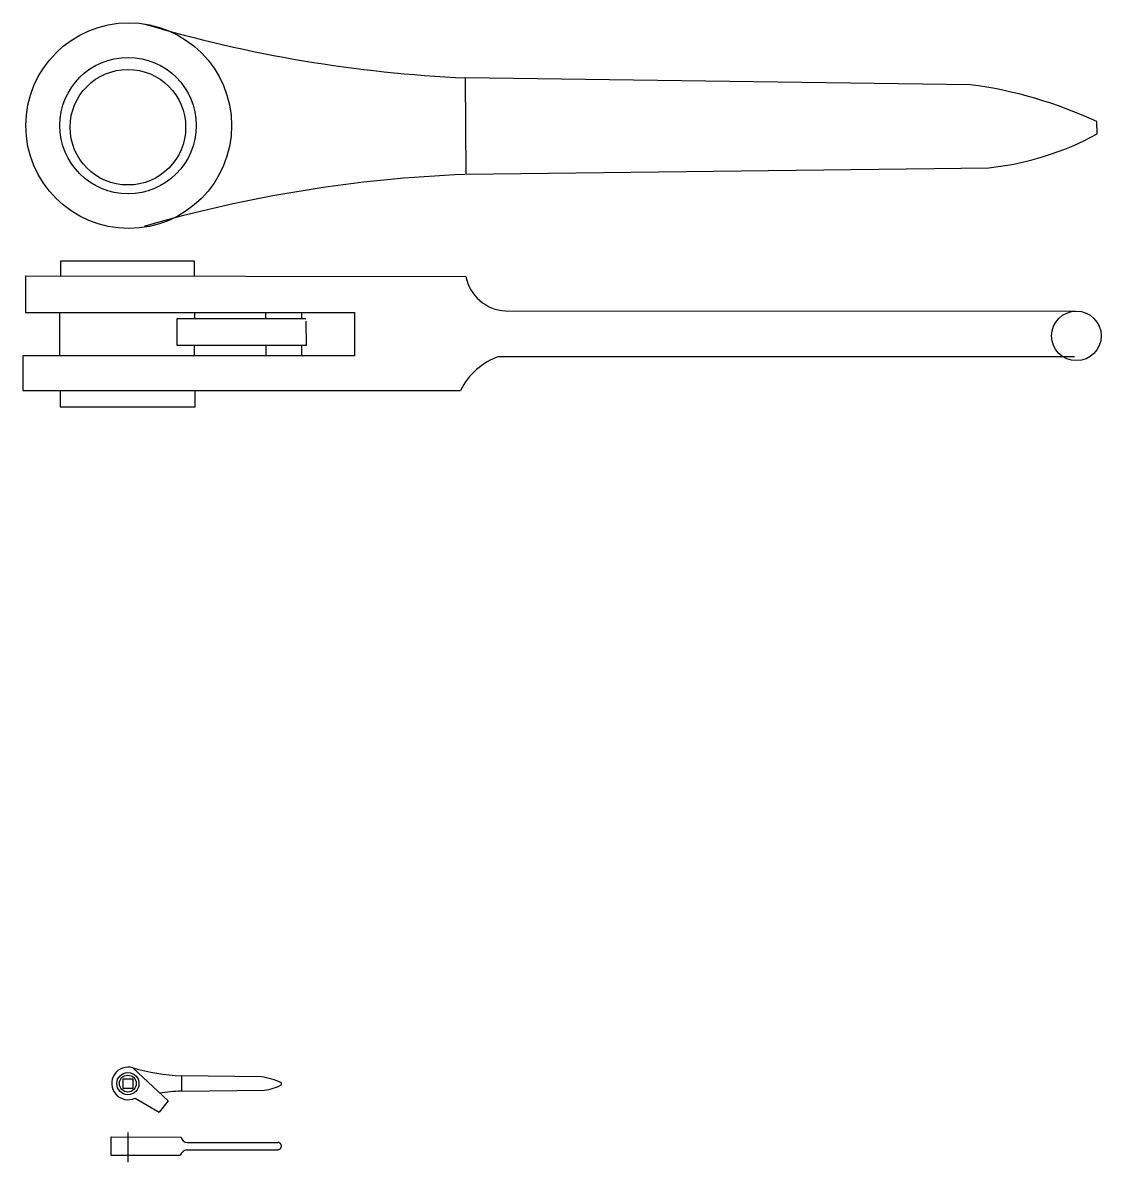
# Model space of a CAD drawing. Header units: millimetres. Extents: x 467 to 39028, y -12467 to 24298.
# Drawn here: x 22619 to 24524, y 4479 to 6492 of the extents above; entities that cross this region are included whole.
import ezdxf

# ---------------------------------------------------------------- set-up
doc = ezdxf.new("R2010")
doc.units = ezdxf.units.MM

# ---------------------------------------------------------------- blocks, each defined once
blk = doc.blocks.new('ключ')
for p, q in [((22813.8, 4645.4), (22875.8, 4586.9)), ((22899.3, 4631.4), (22899.4, 4604.4)), ((23040.7, 4629.5), (22899.3, 4631.4)), ((22796.3, 4626.1), (22813.3, 4626.1)), ((22796.3, 4609.1), (22796.3, 4626.1)), ((22813.3, 4626.1), (22813.3, 4609.1)), ((23076.3, 4615.7), (23076.1, 4619.1)), ((22813.3, 4609.1), (22796.3, 4609.1)), ((22817.5, 4592), (22859.8, 4567.2)), ((22899.4, 4604.4), (23045.9, 4606.2)), ((23045.9, 4606.2), (23045.9, 4606.2)), ((22875.8, 4586.9), (22859.8, 4567.2))]:
    blk.add_line(p, q)
for radius in [19.6, 14.9]:
    blk.add_circle((22804.8, 4617.6), radius)
for centre, radius, start, end in [((22805, 4618), 28.8, 72.2726, 295.6169), ((22914.3, 4989.5), 358.4, 253.7128, 267.5946), ((23024.9, 4509.2), 121.3, 64.988, 82.4765), ((23037, 4688.4), 82.7, 276.1825, 298.407), ((22913.7, 4229.9), 374.7, 92.2201, 98.0847)]:
    blk.add_arc(centre, radius, start, end)
blk = doc.blocks.new('ключ2')
for p, q in [((22804.8, 4531.1), (22804.8, 4478.8)), ((22774.6, 4523.3), (22774.6, 4491.3)), ((22775.4, 4523.3), (22898.8, 4523.2)), ((22909.8, 4513.5), (23069.7, 4513.5)), ((22774.6, 4491.3), (22897.3, 4491.3)), ((22908.1, 4500.8), (23070.1, 4500.8))]:
    blk.add_line(p, q)
for centre, radius, start, end in [((22910.4, 4525.4), 11.9, 190.7508, 267.1677), ((23069.7, 4507.2), 6.34, 266.83, 90.0179), ((22914.1, 4483), 18.8, 108.722, 153.9899)]:
    blk.add_arc(centre, radius, start, end)

msp = doc.modelspace()

# ---------------------------------------------------------------- linework, layer by layer
for p, q in [((23400.707, 6394.231), (23401.736, 6224.038)), ((24292.787, 6382.232), (23400.707, 6394.231)), ((24517.058, 6295.129), (24516.035, 6317.086)), ((23401.736, 6224.038), (24325.206, 6235.393)), ((24325.206, 6235.393), (24325.206, 6235.393)), ((22686.196, 6044.281), (22686.196, 6071.257)), ((22686.196, 6071.257), (22921.939, 6071.257)), ((22921.939, 6071.257), (22921.905, 6043.992)), ((22623.805, 6044.358), (22623.805, 5979.992)), ((22623.805, 6044.358), (23401.901, 6043.403)), ((22623.805, 5979.992), (23205.279, 5979.992)), ((22684.164, 5979.992), (22684.164, 5903.366)), ((22922.759, 5979.992), (22922.759, 5968.899)), ((23047.929, 5979.992), (23047.929, 5968.899)), ((23111.279, 5979.992), (23111.279, 5968.899)), ((23205.279, 5979.992), (23205.279, 5903.366)), ((23471.732, 5982.613), (24478.038, 5982.305)), ((22891.883, 5921.203), (22891.883, 5968.899)), ((22891.883, 5968.899), (23119.145, 5968.899)), ((23120.055, 5921.203), (23119.462, 5964.447)), ((23120.055, 5921.203), (22891.883, 5921.203)), ((22921.631, 5921.203), (22921.631, 5903.366)), ((23048.477, 5921.203), (23048.477, 5903.366)), ((23111.626, 5921.203), (23111.626, 5903.366)), ((23205.279, 5903.366), (22619.203, 5903.366)), ((22619.203, 5903.366), (22619.203, 5842.065)), ((23460.878, 5902.295), (24476.994, 5902.007)), ((22619.203, 5842.065), (23392.455, 5842.065)), ((22685.255, 5842.065), (22685.255, 5813.033)), ((22923.664, 5813.033), (22923.664, 5842.065)), ((22685.255, 5813.033), (22923.664, 5813.033))]:
    msp.add_line(p, q)
for centre, radius in [((22806.362, 6309.911), 181.664), ((22805.087, 6310.049), 120.497), ((22804.777, 6307.103), 102.058), ((24480.126, 5938.506), 43.798)]:
    msp.add_circle(centre, radius)
for centre, radius, start, end in [((23506.4, 8754.649), 2362.783, 253.484612, 267.436151), ((24192.64, 5623.943), 764.874, 64.987982, 82.476485), ((24269.065, 6753.648), 521.286, 276.182546, 298.407028), ((23491.726, 3862.573), 2362.783, 92.220126, 106.171665), ((23475.431, 6057.364), 74.843, 190.750775, 267.167667), ((23498.892, 5790.129), 118.432, 108.721985, 153.989878)]:
    msp.add_arc(centre, radius, start, end)

# ---------------------------------------------------------------- block references
for name in ['ключ', 'ключ2']:
    msp.add_blockref(name, (0, 0))

doc.saveas('drawing.dxf')
